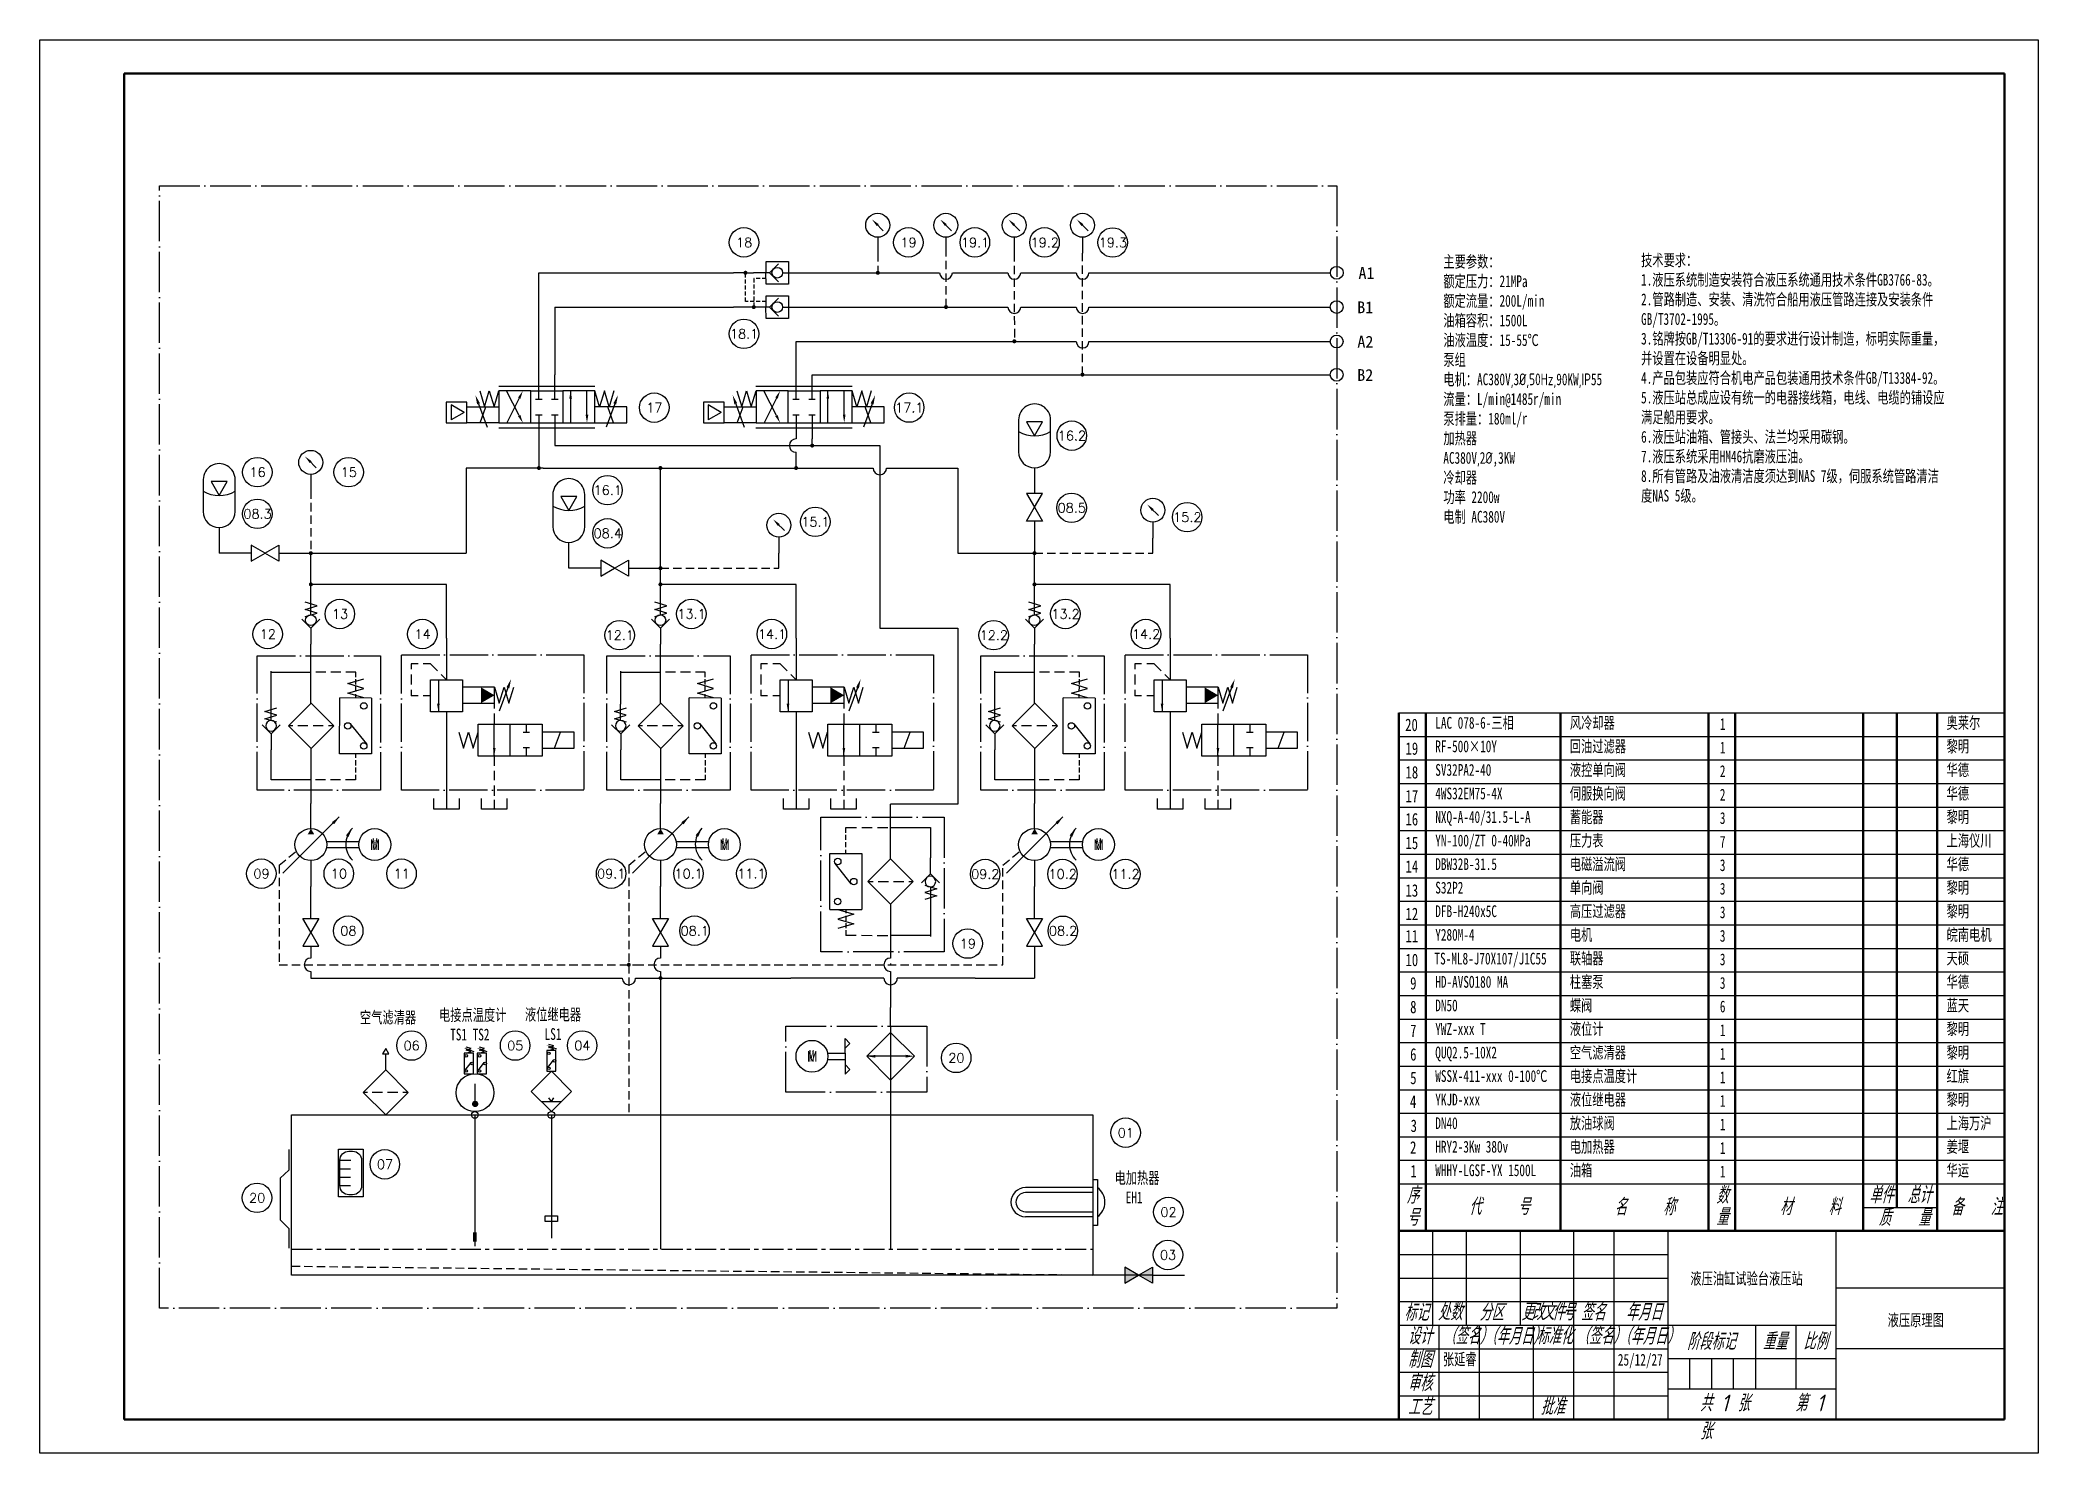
# Model space of a CAD drawing. Extents: x 245 to 8263, y -367 to 526.
# Drawn here: x 5419 to 6013, y 83 to 503 of the extents above; entities that cross this region are included whole.
import ezdxf
from ezdxf.enums import TextEntityAlignment as Align

# ---------------------------------------------------------------- set-up
doc = ezdxf.new("R2010")
doc.units = 0
doc.header["$LTSCALE"] = 5
doc.header["$MEASUREMENT"] = 0
for name, pattern in [('ACAD_ISO04W100', [30, 24, -3, 0, -3]), ('CENTER', [2, 1.25, -0.25, 0.25, -0.25]), ('HIDDEN', [0.375, 0.25, -0.125])]:
    doc.linetypes.add(name, pattern=pattern)
doc.layers.get('0').update_dxf_attribs({"linetype": 'CONTINUOUS'})
for name, color, linetype in [('11', 1, 'CONTINUOUS'), ('12', 2, 'CONTINUOUS'), ('16', 6, 'CONTINUOUS')]:
    doc.layers.add(name, color=color, linetype=linetype)
for name, color, linetype, lineweight in [('L7', 4, 'CONTINUOUS', 25), ('标注层', 7, 'CONTINUOUS', 25), ('符号 (ISO)', 7, 'CONTINUOUS', 25), ('粗实线', 7, 'CONTINUOUS', 50), ('细实线', 7, 'CONTINUOUS', 25)]:
    doc.layers.add(name, color=color, linetype=linetype, lineweight=lineweight)
doc.styles.add('GB 3.5', font='simfang.ttf', dxfattribs={"width": 0.7, "height": 3.5})
doc.styles.add('GB（5.0）', font='仿宋_GB2312.ttf', dxfattribs={"width": 0.75})
doc.styles.add('HZ', font='txt', dxfattribs={"bigfont": 'hztxt'})
doc.styles.get("Standard").update_dxf_attribs({"font": '仿宋_GB2312.ttf', "height": 3.5})
doc.styles.add('样式 1', font='gbeitc.shx', dxfattribs={"height": 18, "bigfont": 'gbcbig.shx'})

msp = doc.modelspace()

# ---------------------------------------------------------------- texts
at = {"layer": '11', "char_height": 3.5, "attachment_point": 1, "style": 'GB 3.5'}
for s, insert, width in [('技术要求：\\P1.液压系统制造安装符合液压系统通用技术条件GB3766-83。\\P2.管路制造、安装、清洗符合船用液压管路连接及安装条件GB/T3702-1995。\\P3.铭牌按GB/T13306-91的要求进行设计制造，标明实际重量，并设置在设备明显处。\\P4.产品包装应符合机电产品包装通用技术条件GB/T13384-92。\\P5.液压站总成应设有统一的电器接线箱，电线、电缆的铺设应满足船用要求。\\P6.液压站油箱、管接头、法兰均采用碳钢。\\P7.液压系统采用HM46抗磨液压油。\\P8.所有管路及油液清洁度须达到NAS 7级，伺服系统管路清洁度NAS 5级。', (5895.0138, 439.2364), 90.299089), ('主要参数：\\P额定压力：21MPa\\P额定流量：200L/min\\P油箱容积：1500L\\P油液温度：15-55℃\\P泵组\\P电机：AC380V{\\fISOCPEUR|b0|i0|c0|p34;,}3{\\fISOCPEUR|b0|i0|c0|p34;%%C,50Hz,}90KW{\\fISOCPEUR|b0|i0|c0|p34;,IP}55\\P流量：L/min@1485r/min\\P泵排量：180ml/r\\P加热器\\PAC380V{\\fISOCPEUR|b0|i0|c0|p34;,}2{\\fISOCPEUR|b0|i0|c0|p34;%%C},3KW\\P冷却器\\P功率 2200w\\P电制 AC380V', (5836.2247, 438.8036), 53.937113), ('LAC 078-6-三相', (5833.8307, 301.7158), 44), ('风冷却器', (5873.8307, 301.7158), 44), ('奥莱尔', (5985.8307, 301.7158), 44), ('RF-500×10Y', (5833.8307, 294.7158), 44), ('回油过滤器', (5873.8307, 294.7158), 44), ('黎明', (5985.8307, 294.7158), 44), ('SV32PA2-40', (5833.8307, 287.7158), 44), ('液控单向阀', (5873.8307, 287.7158), 44), ('华德', (5985.8307, 287.7158), 44), ('4WS32EM75-4X', (5833.8307, 280.7158), 44), ('伺服换向阀', (5873.8307, 280.7158), 44), ('华德', (5985.8307, 280.7158), 44), ('NXQ-A-40/31.5-L-A', (5833.8307, 273.7158), 44), ('蓄能器', (5873.8307, 273.7158), 44), ('黎明', (5985.8307, 273.7158), 44), ('YN-100/ZT 0-40MPa', (5833.8307, 266.7158), 44), ('压力表', (5873.8307, 266.7158), 44), ('上海仪川', (5985.8307, 266.7158), 44), ('DBW32B-31.5', (5833.8307, 259.7158), 44), ('电磁溢流阀', (5873.8307, 259.7158), 44), ('华德', (5985.8307, 259.7158), 44), ('S32P2', (5833.8307, 252.7158), 44), ('单向阀', (5873.8307, 252.7158), 44), ('黎明', (5985.8307, 252.7158), 44), ('DFB-H240x5C', (5833.8307, 245.7158), 44), ('高压过滤器', (5873.8307, 245.7158), 44), ('黎明', (5985.8307, 245.7158), 44), ('Y280M-4', (5833.8307, 238.7158), 44), ('电机', (5873.8307, 238.7158), 44), ('皖南电机', (5985.8307, 238.7158), 44), ('TS-ML8-J70X107/J1C55', (5833.5996, 231.6326), 44), ('联轴器', (5873.8307, 231.7158), 44), ('天硕', (5985.8307, 231.7158), 44), ('HD-AVSO180 MA', (5833.8307, 224.7158), 44), ('柱塞泵', (5873.8307, 224.7158), 44), ('华德', (5985.8307, 224.7158), 44), ('空气滤清器', (5514.1541, 214.1462), 50), ('电接点温度计\\P  TS1 TS2', (5537.6477, 214.9015), 50), ('\\pxqc;液位继电器\\PLS1', (5546.5507, 215.031), 50), ('DN50', (5833.8307, 217.7158), 44), ('蝶阀', (5873.8307, 217.7158), 44), ('蓝天', (5985.8307, 217.7158), 44), ('YWZ-xxx T ', (5833.8307, 210.7158), 44), ('液位计', (5873.8307, 210.7158), 44), ('黎明', (5985.8307, 210.7158), 44), ('QUQ2.5-10X2', (5833.8307, 203.7158), 44), ('空气滤清器', (5873.8307, 203.7158), 44), ('黎明', (5985.8307, 203.7158), 44), ('WSSX-411-xxx 0-100℃', (5833.8307, 196.7158), 44), ('电接点温度计', (5873.8307, 196.7158), 44), ('红旗', (5985.8307, 196.7158), 44), ('液位继电器', (5873.8307, 189.7158), 44), ('黎明', (5985.8307, 189.7158), 44), ('YKJD-xxx', (5833.8307, 189.7158), 44), ('DN40', (5833.8307, 182.7158), 44), ('放油球阀', (5873.8307, 182.7158), 44), ('上海万沪', (5985.8307, 182.7158), 44), ('HRY2-3Kw 380v', (5833.8307, 175.7158), 44), ('电加热器', (5873.8307, 175.7158), 44), ('姜堰', (5985.8307, 175.7158), 44), ('电加热器\\P  EH1', (5738.4923, 166.475), 50), ('WHHY-LGSF-YX 1500L', (5833.8307, 168.7158), 44), ('油箱', (5873.8307, 168.7158), 44), ('华运', (5985.8307, 168.7158), 44), ('液压油缸试验台液压站', (5909.6663, 136.5446), 50), ('液压原理图', (5968.3168, 124.1982), 50), ('张延睿', (5836.0843, 112.5623), 50), ('25/12/27', (5888.1101, 112.3964), 50)]:
    msp.add_mtext(s, dxfattribs=dict(at, insert=insert, width=width))
at = {"layer": '11', "char_height": 3.5, "attachment_point": 1}
for s, insert in [('A1', (5810.9946, 435.3982)), ('B1', (5810.6253, 425.2086)), ('A2', (5810.6692, 414.9803)), ('B2', (5810.6253, 405.0795))]:
    msp.add_mtext_dynamic_manual_height_columns(s, width=9.91369, gutter_width=16.625, heights=[0], dxfattribs=dict(at, insert=insert))
at = {"layer": '11', "char_height": 3.5, "attachment_point": 7, "style": 'GB 3.5'}
for s, insert in [('1', (5918.427, 297.8441)), ('1', (5918.427, 290.8441)), ('2', (5918.427, 283.8441)), ('2', (5918.427, 276.8441)), ('3', (5918.427, 269.8441)), ('7', (5918.427, 262.8441)), ('3', (5918.427, 255.8441)), ('3', (5918.427, 248.8441)), ('3', (5918.427, 241.8441)), ('3', (5918.427, 234.8441)), ('3', (5918.427, 227.8441)), ('3', (5918.427, 220.8441)), ('6', (5918.427, 213.8441)), ('1', (5918.427, 206.8441)), ('1', (5918.427, 199.8441)), ('1', (5918.427, 192.8441)), ('1', (5918.427, 185.8441)), ('1', (5918.427, 178.8441)), ('1', (5918.427, 171.8441)), ('1', (5918.427, 164.8441))]:
    msp.add_mtext(s, dxfattribs=dict(at, insert=insert))
at = {"layer": '16', "style": 'HZ'}
for s, p in [('18', (5628.361, 442.7481)), ('19', (5677.2401, 442.7481)), ('19.1', (5697.0199, 442.7342)), ('19.2', (5717.727, 442.7342)), ('19.3', (5737.9687, 442.7203)), ('18.1', (5628.361, 415.5545)), ('17', (5601.6953, 393.628)), ('17.1', (5677.4672, 393.6419)), ('16.2', (5725.8134, 385.3006)), ('16', (5483.7071, 374.4344)), ('15', (5510.8321, 374.4482)), ('16.1', (5587.8096, 369.0948)), ('08.3', (5483.7071, 362.0702)), ('08.5', (5725.7613, 363.8472)), ('15.2', (5760.1188, 361.079)), ('08.4', (5587.8096, 356.2769)), ('15.1', (5649.5651, 359.6825)), ('13', (5508.2355, 332.2951)), ('13.1', (5612.7221, 332.3089)), ('13.2', (5723.9172, 332.3089)), ('12', (5486.7642, 326.3309)), ('14', (5532.7617, 326.3309)), ('12.1', (5591.3961, 325.9895)), ('14.1', (5636.6661, 326.3309)), ('12.2', (5702.5912, 325.9895)), ('14.2', (5747.8612, 326.3309)), ('09', (5484.8933, 255.1133)), ('10', (5507.9062, 255.1271)), ('11', (5526.5786, 255.1271)), ('09.1', (5588.8614, 255.1133)), ('10.1', (5611.8743, 255.1271)), ('11.1', (5630.5468, 255.1271)), ('09.2', (5700.0565, 254.9931)), ('10.2', (5723.0694, 255.0069)), ('11.2', (5741.7418, 255.0069)), ('08', (5510.7179, 238.1492)), ('08.1', (5613.6821, 238.1492)), ('08.2', (5723.1738, 238.1353)), ('19', (5694.8867, 234.3306)), ('06', (5529.5153, 204.0153)), ('05', (5560.3273, 204.0153)), ('04', (5580.2622, 204.0292)), ('20', (5691.4729, 200.3524)), ('01', (5741.8366, 178.1203)), ('07', (5521.5966, 168.7153)), ('20', (5483.5996, 158.7597)), ('02', (5754.5179, 154.5404)), ('03', (5754.4072, 141.7865))]:
    msp.add_text(s, height=2.80675, dxfattribs=at).set_placement(p, align=Align.MIDDLE)
at = {"layer": '符号 (ISO)', "char_height": 3.7, "attachment_point": 7, "style": 'GB（5.0）'}
for s, insert in [('20', (5824.8689, 297.4421)), ('19', (5824.9755, 290.3987)), ('18', (5824.9755, 283.3552)), ('17', (5824.9755, 276.3118)), ('16', (5824.9755, 269.4007)), ('15', (5824.9755, 262.3573)), ('14', (5824.9755, 255.4019)), ('13', (5824.9755, 248.2224)), ('12', (5824.9755, 241.315)), ('11', (5824.9755, 234.7087)), ('10', (5824.9755, 227.5772)), ('9', (5826.3559, 220.6323)), ('8', (5826.3559, 213.5888)), ('7', (5826.3559, 206.5894)), ('6', (5826.3559, 199.5019)), ('5', (5826.3737, 192.5025)), ('4', (5826.3026, 185.5031)), ('3', (5826.498, 178.2841)), ('2', (5826.3204, 171.8875)), ('1', (5826.427, 164.8441))]:
    msp.add_mtext(s, dxfattribs=dict(at, insert=insert))
at = {"layer": '细实线', "char_height": 5, "attachment_point": 1, "style": '样式 1'}
for s, insert, width in [('序', (5825.3384, 162.0702), 25), ('数', (5917.3252, 162.0376), 25), ('单件', (5962.7925, 162.1544), 25), ('总计', (5974.1333, 162.1544), 25), ('号', (5825.3384, 155.4374), 25), ('代    号', (5843.8353, 158.6885), 25), ('名    称', (5887.0765, 158.5782), 25), ('量', (5917.3252, 155.6219), 25), ('材    料', (5936.2387, 158.6334), 25), ('质   量', (5965.6121, 155.4247), 25), ('备   注', (5987.1526, 158.5958), 25), ('标记', (5824.5803, 127.2173), 25), ('处数', (5834.5803, 127.3331), 25), ('分区', (5846.9168, 127.2559), 25), ('{\\T0.85;更改文件号}', (5859.4201, 127.3717), 25), ('签名', (5877.1189, 127.2945), 25), ('年月日 ', (5890.466, 127.2945), 25), ('设计', (5825.647, 120.2173), 25), ('（签名）', (5836.2128, 120.2641), 25), ('（年月日）', (5848.4086, 120.1426), 25), ('标准化', (5863.8865, 120.2559), 25), ('（签名）', (5875.8607, 120.2641), 25), ('（年月日）', (5888.2326, 120.1426), 25), ('阶段标记', (5908.6592, 118.5886), 25), ('重量', (5931.1895, 118.6374), 25), ('比例', (5943.1895, 118.6374), 25), ('制图', (5825.647, 113.2173), 25), ('审核', (5825.647, 106.2945), 25), ('工艺', (5825.647, 99.1401), 25), ('批准', (5865.1189, 99.2559), 25), ('共 1 张     第 1 张', (5912.4898, 100.3044), 38.957612)]:
    msp.add_mtext(s, dxfattribs=dict(at, insert=insert, width=width))

# ---------------------------------------------------------------- blocks, each defined once
blk = doc.blocks.new('空气滤清器')
at = {"layer": '11'}
for p, q in [((-1, 19.09), (1.01, 19.09)), ((0.01, 20.82), (-0.99, 19.09)), ((1.01, 19.09), (0.01, 20.82)), ((0.01, 14.09), (0.01, 19.09)), ((-7.07, 7.07), (0, 14.14)), ((0, 14.14), (7.07, 7.07)), ((0, 0), (-7.07, 7.07)), ((7.07, 7.07), (0, 0))]:
    blk.add_line(p, q, dxfattribs=at)
at = {"layer": '12'}
for p, q in [((-5.73, 7.07), (-7.07, 7.07)), ((-0.99, 7.07), (-4.19, 7.07)), ((3.81, 7.07), (0.61, 7.07)), ((7.07, 7.07), (5.4, 7.07))]:
    blk.add_line(p, q, dxfattribs=at)
blk = doc.blocks.new('截止阀')
at = {"layer": '11'}
for p, q in [((10.02, 0.01), (0.02, 0.01)), ((14.37, 0.01), (10.04, 2.51)), ((10.04, 2.51), (10.04, -2.49)), ((10.04, -2.49), (14.37, 0.01)), ((14.36, 0.01), (18.69, 2.51)), ((18.69, -2.49), (14.36, 0.01)), ((18.69, 2.51), (18.69, -2.49)), ((18.71, 0.01), (28.71, 0.01))]:
    blk.add_line(p, q, dxfattribs=at)
blk = doc.blocks.new('电液位计')
at = {"layer": '11'}
for p, q in [((0.48, -3.51), (3.89, -3.51)), ((0.48, -6.15), (3.8, -6.15)), ((0.48, -8.8), (3.8, -8.8)), ((0.48, -11.44), (3.8, -11.44))]:
    blk.add_line(p, q, dxfattribs=at)
blk.add_lwpolyline([(0, 0), (7.78, 0), (7.78, -14.95), (0, -14.95)], close=True, dxfattribs=at)
blk.add_lwpolyline([(3.33, -0.66), (4.45, -0.66, -0.414214), (7.3, -3.51), (7.3, -11.44, -0.414214), (4.45, -14.29), (3.33, -14.29, -0.414214), (0.48, -11.44), (0.48, -3.51, -0.414214)], format="xyb", close=True, dxfattribs=at)
blk = doc.blocks.new('液位继电器')
at = {"layer": '11'}
for p, q in [((0.49, 13), (-0.49, 13.3)), ((-0.49, 12.71), (0.49, 13)), ((0.49, 12.41), (-0.49, 12.71)), ((-0.49, 12.12), (0.49, 12.41)), ((-0.45, 12.94), (0.99, 12.41)), ((0, 8), (-4, 4)), ((-0.7, 8.72), (0.43, 10.22)), ((4, 4), (0, 8)), ((-4, 4), (0, 0)), ((0, 0), (4, 4)), ((-2, 2), (2, 2)), ((0, 2), (-0.47, 2.7)), ((0, 2), (0.47, 2.7))]:
    blk.add_line(p, q, dxfattribs=at)
blk.add_lwpolyline([(-0.92, 8), (0.92, 8), (0.92, 12.12), (-0.92, 12.12)], close=True, dxfattribs=at)
for centre in [(-0.49, 11.55), (-0.49, 8.57), (0.64, 10.06)]:
    blk.add_circle(centre, 0.26, dxfattribs=at)
blk.add_solid([(-0.48, 12.85), (-0.42, 13.03), (-0.98, 13.14)], dxfattribs=at)
blk = doc.blocks.new('电接点温度计')
at = {"layer": '11'}
for p, q in [((-0.75, 12.49), (-1.73, 12.79)), ((-1.73, 12.2), (-0.75, 12.49)), ((-0.75, 11.9), (-1.73, 12.2)), ((-1.73, 11.61), (-0.75, 11.9)), ((-1.69, 12.43), (-0.25, 11.9)), ((1.86, 12.49), (0.87, 12.79)), ((0.87, 11.61), (1.86, 11.9)), ((0.88, 12.2), (1.86, 12.49)), ((1.86, 11.9), (0.88, 12.2)), ((0.92, 12.43), (2.36, 11.9)), ((-1.93, 8.21), (-0.8, 9.7)), ((0.67, 8.21), (1.8, 9.7)), ((0.02, 1.52), (0.02, 5.49))]:
    blk.add_line(p, q, dxfattribs=at)
for points in [[(-2.16, 7.49), (-0.31, 7.49), (-0.31, 11.61), (-2.16, 11.61)], [(0.44, 7.49), (2.29, 7.49), (2.29, 11.61), (0.44, 11.61)]]:
    blk.add_lwpolyline(points, close=True, dxfattribs=at)
at = {"layer": '11', "const_width": 0.625}
blk.add_lwpolyline([(-0.29, 1.52, 1), (0.34, 1.52, 1)], format="xyb", close=True, dxfattribs=at)
at = {"layer": '11'}
for centre, radius in [((-1.73, 11.04), 0.26), ((-1.73, 8.05), 0.26), ((-0.6, 9.55), 0.26), ((0.88, 11.04), 0.26), ((0.88, 8.05), 0.26), ((2.01, 9.55), 0.26), ((0, 3.75), 3.75)]:
    blk.add_circle(centre, radius, dxfattribs=at)
for points in [[(-1.72, 12.34), (-1.65, 12.52), (-2.22, 12.62)], [(0.88, 12.34), (0.95, 12.52), (0.38, 12.62)]]:
    blk.add_solid(points, dxfattribs=at)
blk = doc.blocks.new('单向阀（简易符号）带弹簧')
at = {"layer": '11'}
for p, q in [((1.92, 11.94), (-1.83, 13.07)), ((-0.03, 9.18), (-0.03, 14.18)), ((-2.88, 7.8), (-0.05, 4.97)), ((-1.83, 8.58), (1.92, 9.69)), ((-1.81, 10.82), (1.92, 11.94)), ((1.92, 9.69), (-1.81, 10.82)), ((-0.05, 4.97), (2.78, 7.8)), ((-0.05, 4.98), (-0.05, -0.02))]:
    blk.add_line(p, q, dxfattribs=at)
blk.add_circle((-0.05, 7.44), 1.67, dxfattribs=at)
blk = doc.blocks.new('过滤器')
at = {"layer": '11'}
for p, q in [((10.08, 0.04), (17.15, 7.11)), ((17.15, 7.11), (24.22, 0.04)), ((17.15, -7.04), (10.08, 0.04)), ((24.22, 0.04), (17.15, -7.04)), ((10.09, -0.01), (0.09, -0.01)), ((24.24, -0.01), (34.24, -0.01))]:
    blk.add_line(p, q, dxfattribs=at)
at = {"layer": '12'}
for p, q in [((17.15, 7.11), (17.15, 5.44)), ((17.15, 3.85), (17.15, 0.65)), ((17.15, -0.95), (17.15, -4.15)), ((17.15, -5.69), (17.15, -7.03))]:
    blk.add_line(p, q, dxfattribs=at)
blk = doc.blocks.new('5236', base_point=(344.92, 42.98))
at = {"layer": '11'}
for p, q in [((342.02, 47.87), (343.5, 42.87)), ((343.5, 42.87), (345, 47.86)), ((345, 47.86), (346.51, 42.87)), ((346.51, 42.87), (348.01, 47.87))]:
    blk.add_line(p, q, dxfattribs=at)
blk = doc.blocks.new('回油过滤器')
at = {"layer": '11'}
for p, q in [((0, -7.14), (0, 0)), ((0, -7.36), (12.47, -7.36)), ((12.47, -7.36), (12.47, -16.78)), ((-18.99, -32.95), (-18.97, -15.46)), ((-18.97, -15.46), (-8.97, -15.48)), ((-12.31, -24.92), (-17.34, -18.62)), ((-8.97, -15.48), (-8.99, -32.97)), ((12.48, -30.98), (12.47, -41.39)), ((-18.99, -32.95), (-8.99, -32.97)), ((12.47, -41.08), (0, -41.07)), ((0, -41.3), (0, -49.85))]:
    blk.add_line(p, q, dxfattribs=at)
for centre in [(-16.52, -17.96), (-11.52, -24.23), (-16.54, -30.48)]:
    blk.add_circle(centre, 1, dxfattribs=at)
at = {"layer": '12', "linetype": 'HIDDEN', "ltscale": 2.5}
for p, q in [((-13.98, -11.21), (-13.98, -9.61)), ((-13.97, -7.37), (0, -7.36)), ((-14, -34.96), (-14.01, -36.56)), ((-14.01, -37.21), (-14.01, -38.81)), ((-14, -32.99), (-14, -34.16)), ((-14.01, -39.47), (-14.01, -41.07)), ((-14.01, -41.05), (0, -41.07))]:
    blk.add_line(p, q, dxfattribs=at)
at = {"layer": '12'}
for p, q in [((-13.98, -13.47), (-13.98, -11.87)), ((-13.97, -8.96), (-13.97, -7.36)), ((-13.98, -15.44), (-13.98, -14.27))]:
    blk.add_line(p, q, dxfattribs=at)
at = {"layer": '12', "linetype": 'ACAD_ISO04W100', "ltscale": 0.1}
blk.add_lwpolyline([(-21.8, -4.13), (16.79, -4.13), (16.79, -46.19), (-21.8, -46.19)], close=True, dxfattribs=at)
at = {"layer": '11', "rotation": 90}
blk.add_blockref('过滤器', (-0.01, -41.39), dxfattribs=at)
at = {"layer": '11', "xscale": -1}
for name, p, rotation in [('单向阀（简易符号）带弹簧', (12.52, -16.8), 180), ('5236', (-11.64, -35.88), 89.93440482208143)]:
    blk.add_blockref(name, p, dxfattribs=dict(at, rotation=rotation))
blk = doc.blocks.new('电动机')
at = {"layer": '11'}
blk.add_circle((0.01, -0.08), 5, dxfattribs=at)
at = {"layer": '11', "style": 'HZ'}
blk.add_text('M', height=3.2, dxfattribs=at).set_placement((0.07, -0.1), align=Align.MIDDLE)
blk = doc.blocks.new('单向变量液压泵')
at = {"layer": '11'}
for p, q in [((-0.06, 17.98), (-0.06, 25.98)), ((8.8, 21.77), (-8.88, 4.09)), ((4.81, 14.06), (14.9, 14.06)), ((-0.06, 8.01), (-0.06, 0.01)), ((14.9, 12.06), (4.83, 12.06))]:
    blk.add_line(p, q, dxfattribs=at)
blk.add_circle((-0.08, 13.06), 5, dxfattribs=at)
blk.add_arc((17.85, 13.18), 7.03, 134.69287, 225.36484, dxfattribs=at)
at = {"layer": '12'}
for points in [[(6.48, 20.1), (7.15, 19.41), (8.86, 21.79)], [(-0.06, 18.05), (-1.06, 16.32), (0.94, 16.32)], [(10.89, 16.02), (11.7, 15.49), (12.87, 18.17)]]:
    blk.add_solid(points, dxfattribs=at)
blk = doc.blocks.new('变量泵')
at = {"layer": '11', "xscale": 0.95, "yscale": 0.95, "zscale": 0.95}
for name, p in [('单向变量液压泵', (0.06, -24.68)), ('电动机', (18.95, -12.19))]:
    blk.add_blockref(name, p, dxfattribs=at)
at = {"layer": '11', "insert": (18.21, -10.36), "char_height": 3.5, "width": 3.8597, "attachment_point": 1, "style": 'GB 3.5'}
blk.add_mtext('M', dxfattribs=at)
blk = doc.blocks.new('5171', base_point=(201.3, 88.5))
at = {"layer": '11'}
for p, q in [((201.38, 88.43), (201.38, 93.43)), ((213.38, 88.43), (201.38, 88.43)), ((213.38, 93.43), (213.38, 88.43))]:
    blk.add_line(p, q, dxfattribs=at)
blk = doc.blocks.new('先导式电磁溢流阀')
at = {"layer": '11'}
for p, q in [((14.07, 5.12), (14.07, -7.91)), ((9.07, -7.91), (19.07, -7.91)), ((9.07, -17.91), (9.07, -7.91)), ((11.58, -7.87), (11.58, -17.89)), ((19.07, -7.91), (19.07, -17.91)), ((29.11, -10.25), (19.13, -10.25)), ((29.11, -10.21), (30.59, -15.21)), ((29.11, -15.25), (29.11, -10.25)), ((30.59, -15.21), (32.1, -10.22)), ((33.27, -10.43), (30.6, -17.74)), ((32.1, -10.22), (33.6, -15.21)), ((33.6, -15.21), (35.1, -10.21)), ((19.07, -17.91), (9.07, -17.91)), ((14.07, -17.91), (14.07, -48.31)), ((19.11, -15.25), (29.11, -15.25)), ((17.96, -24.33), (19.44, -29.33)), ((19.44, -29.33), (20.95, -24.35)), ((20.95, -24.35), (22.45, -29.33)), ((22.45, -29.33), (23.95, -24.33)), ((23.99, -31.77), (23.99, -21.77)), ((23.99, -21.77), (43.99, -21.77)), ((29.01, -31.77), (29.01, -21.76)), ((33.99, -31.74), (33.99, -21.74)), ((38.02, -24.26), (40.02, -24.26)), ((39.02, -21.78), (39.02, -24.26)), ((53.98, -24.28), (43.98, -24.28)), ((43.99, -21.77), (43.99, -31.77)), ((47.91, -29.28), (49.73, -24.28)), ((53.98, -29.28), (53.98, -24.28)), ((40.02, -29.26), (38.02, -29.26)), ((39.02, -29.26), (39.02, -31.78)), ((43.98, -29.28), (53.98, -29.28)), ((33.99, -31.77), (23.99, -31.77)), ((43.99, -31.77), (33.99, -31.77))]:
    blk.add_line(p, q, dxfattribs=at)
at = {"layer": '12'}
for p, q in [((3.04, -2.9), (3.04, -4.62)), ((5.16, -2.93), (3.04, -2.93)), ((3.04, -6.22), (3.04, -9.42)), ((9.07, -2.93), (6.76, -2.93)), ((11.26, -5.09), (9.08, -2.91)), ((14.09, -7.91), (12.39, -6.22)), ((3.04, -11.02), (3.04, -12.92)), ((5.16, -12.91), (3.04, -12.91)), ((9.07, -12.91), (6.76, -12.91)), ((29.04, -15.19), (29.04, -16.91)), ((29.04, -18.51), (29.04, -21.71)), ((29.02, -31.53), (29.02, -34.82)), ((29.02, -36.42), (29.02, -39.36)), ((29.02, -40.97), (29.02, -44.26)), ((29.02, -45.46), (29.02, -48.4))]:
    blk.add_line(p, q, dxfattribs=at)
at = {"layer": '12', "linetype": 'ACAD_ISO04W100', "ltscale": 0.1}
blk.add_lwpolyline([(-0.03, -0.06), (57.08, -0.06), (57.08, -42.45), (-0.03, -42.45)], close=True, dxfattribs=at)
at = {"layer": '12'}
for points in [[(24.83, -15.24), (29.1, -12.77), (24.83, -10.26)], [(32.84, -10.27), (33.74, -10.59), (34.27, -7.72)], [(11.12, -15.37), (11.96, -15.37), (11.54, -17.89)], [(29.45, -29.26), (28.61, -29.26), (29.03, -31.78)]]:
    blk.add_solid(points, dxfattribs=at)
at = {"layer": '11', "xscale": 0.66, "yscale": 0.66, "zscale": 0.66}
for p in [(10.05, -48.32), (24.94, -48.32)]:
    blk.add_blockref('5171', p, dxfattribs=at)
blk = doc.blocks.new('压力表')
at = {"layer": '11'}
for p, q in [((-0.75, 9.49), (1.71, 7.03)), ((-0.02, 4.97), (-0.02, -0.03))]:
    blk.add_line(p, q, dxfattribs=at)
blk.add_circle((-0.04, 8.72), 3.75, dxfattribs=at)
at = {"layer": '12'}
blk.add_solid([(-0.34, 8.49), (0.25, 9.08), (-1.83, 10.56)], dxfattribs=at)
blk = doc.blocks.new('5172', base_point=(208.32, 41.13))
at = {"layer": '11'}
for p, q in [((213.14, 46.67), (203.14, 46.67)), ((203.14, 36.67), (213.14, 36.67))]:
    blk.add_line(p, q, dxfattribs=at)
for centre, start, end in [((203.14, 41.67), 90, 270), ((213.14, 41.67), 270, 90)]:
    blk.add_arc(centre, 5, start, end, dxfattribs=at)
blk = doc.blocks.new('FHYF27')
at = {"layer": '11'}
blk.add_line((-0.03, 8.01), (-0.03, 0.01), dxfattribs=at)
blk.add_lwpolyline([(2.49, 22.4), (-2.51, 22.4), (-0.01, 18.07)], close=True, dxfattribs=at)
blk.add_arc((0.01, 28.12), 10.05, 240.16091, 299.83909, dxfattribs=at)
at = {"layer": '11', "rotation": 90}
blk.add_blockref('5172', (0.55, 18.19), dxfattribs=at)
blk = doc.blocks.new('圆点')
at = {"layer": '12', "const_width": 0.625}
blk.add_lwpolyline([(-0.35, 0.06, 1), (0.28, 0.06, 1)], format="xyb", close=True, dxfattribs=at)
blk = doc.blocks.new('E型')
at = {"layer": '11'}
for p, q in [((1.5, 7.43), (3.5, 7.43)), ((2.49, 7.43), (2.49, 9.94)), ((6.5, 7.43), (8.5, 7.43)), ((7.49, 7.43), (7.49, 9.94)), ((1.5, 2.54), (3.5, 2.54)), ((2.49, 2.54), (2.49, 0.02)), ((6.5, 2.54), (8.5, 2.54)), ((7.49, 2.54), (7.49, 0.02))]:
    blk.add_line(p, q, dxfattribs=at)
blk = doc.blocks.new('5221', base_point=(319.6, 303.8))
at = {"layer": '11'}
blk.add_line((318.28, 300.92), (315.62, 293.63), dxfattribs=at)
at = {"layer": '12'}
blk.add_solid([(317.83, 301.09), (318.73, 300.76), (319.26, 303.63)], dxfattribs=at)
blk = doc.blocks.new('FHYA10', base_point=(659.66, 112.03))
at = {"layer": '11'}
for p, q in [((653.65, 112.02), (655.13, 107.02)), ((655.13, 107.02), (656.64, 112)), ((656.64, 112), (658.14, 107.02)), ((658.14, 107.02), (659.64, 112.02))]:
    blk.add_line(p, q, dxfattribs=at)
blk = doc.blocks.new('FHYA13', base_point=(778.42, 446.4))
at = {"layer": '11'}
for p, q in [((768.41, 451.41), (778.41, 451.41)), ((768.41, 446.41), (768.41, 451.41)), ((772.54, 446.41), (774.36, 451.41)), ((778.41, 446.41), (768.41, 446.41))]:
    blk.add_line(p, q, dxfattribs=at)
blk = doc.blocks.new('电磁换向阀')
at = {"layer": '11'}
for p, q in [((-2.49, 10.03), (-2.49, 15.03)), ((2.49, 10.03), (2.49, 15.03)), ((-25.04, 6.49), (-31.54, 6.49)), ((-31.54, 6.49), (-31.54, -0.01)), ((-25.04, -0.01), (-25.04, 6.49)), ((-15.07, 11.48), (14.98, 11.48)), ((-15.04, 9.99), (-15.04, -0.01)), ((-5.04, 9.99), (-15.04, 9.99)), ((-8.68, 2.28), (-12.59, 10.04)), ((-8.65, 7.76), (-12.54, 0.02)), ((-5.04, -0.01), (-5.04, 9.99)), ((-5, 9.99), (5, 9.99)), ((15, 10), (5, 10)), ((5, 10), (5, 0)), ((7.46, 0.06), (7.46, 10.04)), ((12.54, 2.54), (12.54, 10.01)), ((15, 0), (15, 10)), ((-30, 5.59), (-30, 0.9)), ((-25.93, 3.24), (-30, 5.59)), ((-25.93, 3.24), (-30, 0.9)), ((-5, 0), (5, 0)), ((-31.54, -0.01), (-25.04, -0.01)), ((-15.07, -1.52), (14.98, -1.52)), ((-15.04, -0.01), (-5.04, -0.01)), ((-2.53, -0.01), (-2.53, -5.01)), ((2.49, -0.01), (2.49, -5.01)), ((5, 0), (15, 0))]:
    blk.add_line(p, q, dxfattribs=at)
at = {"layer": '12'}
for points in [[(-9.02, 7.95), (-8.27, 7.57), (-7.52, 10.01)], [(7, 7.52), (7.84, 7.52), (7.42, 10.04)], [(-8.3, 2.47), (-9.05, 2.09), (-7.54, 0.03)], [(12.96, 2.54), (12.12, 2.54), (12.54, 0.02)]]:
    blk.add_solid(points, dxfattribs=at)
at = {"layer": '11', "xscale": -1}
blk.add_blockref('5221', (-22.71, 8.83), dxfattribs=at)
at = {"layer": '11'}
blk.add_blockref('5221', (22.57, 8.83), dxfattribs=at)
at = {"layer": '16'}
for name, p in [('FHYA10', (-15.02, 10.02)), ('FHYA13', (-15.03, -0.02))]:
    blk.add_blockref(name, p, dxfattribs=at)
at = {"layer": '16', "xscale": -1}
for name, p in [('FHYA10', (14.98, 10.02)), ('FHYA13', (14.99, -0.02))]:
    blk.add_blockref(name, p, dxfattribs=at)
blk = doc.blocks.new('伺服阀')
at = {"layer": '11', "xscale": 0.95, "yscale": 0.95, "zscale": 0.95}
for name, p in [('电磁换向阀', (-2.36, 10.81)), ('E型', (-7.13, 10.78))]:
    blk.add_blockref(name, p, dxfattribs=at)
blk = doc.blocks.new('双向液压锁')
at = {"layer": '11'}
for p, q in [((3.72, 0), (0, 0)), ((3.72, 0), (6.24, 0)), ((11.24, 0), (6.24, 0)), ((10.2, -0.02), (10.18, 3.48)), ((10.18, 3.48), (17.18, 3.48)), ((14.07, 2.83), (11.24, 0)), ((11.24, 0), (14.07, -2.83)), ((17.18, 3.48), (17.18, -3.52)), ((10.18, -3.52), (10.15, -0.02)), ((17.18, -3.52), (10.18, -3.52)), ((15.45, -0.01), (20.45, -0.01)), ((11.24, -10.74), (0.01, -10.74)), ((10.18, -14.26), (10.15, -10.76)), ((10.2, -10.76), (10.18, -7.26)), ((10.18, -7.26), (17.18, -7.26)), ((14.07, -7.91), (11.24, -10.74)), ((11.24, -10.74), (14.07, -13.57)), ((15.45, -10.75), (20.45, -10.75)), ((17.18, -7.26), (17.18, -14.26)), ((17.18, -14.26), (10.18, -14.26))]:
    blk.add_line(p, q, dxfattribs=at)
for centre in [(13.7, 0.01), (13.7, -10.73)]:
    blk.add_circle(centre, 1.67, dxfattribs=at)
at = {"layer": '12', "linetype": 'HIDDEN'}
for p, q in [((3.72, -9.01), (3.72, 0)), ((10.17, -1.77), (6.33, -1.79)), ((6.33, -1.79), (6.33, -10.74)), ((10.19, -9.01), (3.72, -9.01))]:
    blk.add_line(p, q, dxfattribs=at)
blk = doc.blocks.new('风冷却器')
at = {"layer": '11'}
for p, q in [((17.62, -8.03), (17.62, -3.7)), ((17.62, -6.53), (19.04, -5.12)), ((24.05, -8.95), (31.12, -1.88)), ((31.12, -0.11), (31.12, -14.19)), ((31.12, -1.88), (38.19, -8.95)), ((12.41, -9.93), (17.62, -9.93)), ((12.42, -8.03), (17.62, -8.03)), ((17.62, -8.03), (17.62, -9.93)), ((17.62, -9.93), (17.62, -14.25)), ((17.62, -11.42), (19.04, -12.84)), ((31.12, -16.02), (24.05, -8.95)), ((35.63, -8.92), (24.09, -8.92)), ((38.19, -8.95), (31.12, -16.02)), ((17.62, -14.25), (19.04, -12.84)), ((31.12, -14.23), (31.12, -19.23))]:
    blk.add_line(p, q, dxfattribs=at)
at = {"layer": '12', "linetype": 'ACAD_ISO04W100', "ltscale": 0.1}
blk.add_lwpolyline([(0, 0), (41.91, 0), (41.91, -19.65), (0, -19.65)], close=True, dxfattribs=at)
at = {"layer": '12'}
for points in [[(26.61, -9.36), (26.61, -8.52), (24.09, -8.94)], [(35.63, -8.5), (35.63, -9.34), (38.15, -8.92)]]:
    blk.add_solid(points, dxfattribs=at)
at = {"layer": '11', "xscale": 0.95, "yscale": 0.95, "zscale": 0.95}
blk.add_blockref('电动机', (7.75, -8.88), dxfattribs=at)
at = {"layer": '11', "insert": (6.8, -7.04), "char_height": 3.5, "width": 4.8614, "attachment_point": 1, "style": 'GB 3.5'}
blk.add_mtext('M', dxfattribs=at)

# ---------------------------------------------------------------- hatches: boundary and pattern name
at = {"layer": '11'}
h = msp.add_hatch(color=256, dxfattribs=at)
h.dxf.hatch_style = 1
h.paths.add_polyline_path([(5548.84, 148.5319), (5547.7408, 148.5319), (5547.7408, 145.7037), (5548.84, 145.7037)])
h = msp.add_hatch(color=256, dxfattribs=at)
h.dxf.hatch_style = 1
h.paths.add_polyline_path([(5741.5344, 138.2048), (5741.5344, 133.4548), (5745.6473, 135.8294), (5745.6465, 135.8298)])
h.paths.add_polyline_path([(5745.6473, 135.8302), (5745.648, 135.8298), (5749.7601, 133.4548), (5749.7601, 138.2048)])

# ---------------------------------------------------------------- linework, layer by layer
msp.add_line((5843.4722, 148.9604), (5863.4594, 148.9604))
for p, q in [((5567.3663, 433.7132), (5625.2112, 433.7132)), ((5567.3663, 403.3944), (5567.3663, 433.7132)), ((5644.6349, 433.7132), (5686.4881, 433.7132)), ((5690.2881, 433.7132), (5706.7815, 433.7132)), ((5710.5815, 433.7132), (5727.0773, 433.7132)), ((5730.8773, 433.7132), (5791.6122, 433.7132)), ((5791.6122, 433.7132), (5802.6556, 433.7132)), ((5572.0989, 423.5235), (5625.2196, 423.5235)), ((5572.0989, 423.5235), (5572.0989, 403.3944)), ((5644.6349, 423.5235), (5706.7872, 423.5235)), ((5710.5872, 423.5235), (5727.0773, 423.5235)), ((5730.8773, 423.5235), (5734.208, 423.5235)), ((5734.208, 423.5235), (5795.3346, 423.5235)), ((5795.3346, 423.5235), (5802.6292, 423.5235)), ((5643.8442, 403.4729), (5643.8442, 413.2952)), ((5643.8442, 413.2952), (5727.0773, 413.2952)), ((5730.8773, 413.2952), (5758.6342, 413.2952)), ((5758.6342, 413.2952), (5798.4096, 413.2952)), ((5798.4096, 413.2952), (5802.6292, 413.2952)), ((5648.5769, 403.3944), (5732.4277, 403.3944)), ((5732.4277, 403.3944), (5796.7912, 403.3944)), ((5796.7912, 403.3944), (5802.6292, 403.3944)), ((5567.3287, 384.3541), (5567.3287, 375.6898)), ((5572.0989, 384.3541), (5572.0989, 382.3541)), ((5572.0989, 382.3541), (5648.5769, 382.3541)), ((5643.8067, 375.6898), (5643.8067, 380.3541)), ((5648.5769, 382.3541), (5648.5769, 384.3541)), ((5648.5769, 382.3541), (5668.698, 382.3541)), ((5668.698, 382.3541), (5668.698, 373.6898)), ((5568.5999, 375.6898), (5545.7329, 375.6898)), ((5545.7329, 375.6898), (5545.7329, 350.3768)), ((5568.5999, 375.6898), (5645.0778, 375.6898)), ((5603.4822, 350.4043), (5603.4822, 375.6898)), ((5645.0778, 375.6898), (5666.698, 375.6898)), ((5670.698, 375.6898), (5691.927, 375.6898)), ((5691.927, 375.6898), (5691.927, 350.3768)), ((5668.698, 373.6898), (5668.698, 328.1166)), ((5712.3011, 368.1214), (5714.6761, 364.0078)), ((5717.0511, 368.1214), (5712.3011, 368.1214)), ((5712.3011, 359.8956), (5714.6761, 364.0092)), ((5714.6761, 364.0078), (5717.0511, 368.1214)), ((5714.6761, 364.0092), (5717.0511, 359.8956)), ((5717.0511, 359.8956), (5712.3011, 359.8956)), ((5714.6773, 359.8768), (5714.6773, 350.3768)), ((5749.8967, 350.3768), (5749.8967, 354.825)), ((5499.537, 350.3768), (5545.7329, 350.3768)), ((5499.5516, 336.8542), (5499.5516, 350.4043)), ((5603.4822, 336.8542), (5603.4822, 350.4043)), ((5638.7016, 345.9287), (5638.7016, 350.3768)), ((5691.927, 350.3768), (5714.6626, 350.3768)), ((5714.6773, 336.8542), (5714.6773, 350.4043)), ((5539.8761, 341.1058), (5499.5516, 341.1058)), ((5539.8761, 325.1338), (5539.8761, 341.1058)), ((5643.8067, 341.1058), (5603.4822, 341.1058)), ((5643.8067, 325.1338), (5643.8067, 341.1058)), ((5755.0017, 341.1058), (5714.6773, 341.1058)), ((5755.0017, 325.1338), (5755.0017, 341.1058)), ((5668.698, 328.1166), (5691.927, 328.1166)), ((5691.927, 328.1166), (5691.927, 275.7977)), ((5671.8939, 269.0107), (5671.8939, 275.7977)), ((5691.927, 275.7977), (5671.8939, 275.7977)), ((5671.8939, 268.8053), (5683.7427, 268.8053)), ((5683.7427, 268.8053), (5683.7427, 259.8571)), ((5653.8519, 244.4917), (5653.871, 261.1072)), ((5653.871, 261.1072), (5663.371, 261.0963)), ((5660.1958, 252.1262), (5655.42, 258.1101)), ((5663.371, 261.0963), (5663.3519, 244.4809)), ((5499.5589, 241.8541), (5499.5589, 251.3541)), ((5603.5148, 241.8594), (5603.5148, 251.3594)), ((5653.8519, 244.4917), (5663.3519, 244.4809)), ((5683.754, 246.3649), (5683.7427, 236.4798)), ((5499.5601, 237.7217), (5497.1851, 241.8353)), ((5497.1851, 241.8353), (5501.9351, 241.8353)), ((5499.5601, 237.7232), (5497.1851, 233.6096)), ((5501.9351, 241.8353), (5499.5601, 237.7217)), ((5501.9351, 233.6096), (5499.5601, 237.7232)), ((5603.516, 237.727), (5601.141, 241.8406)), ((5601.141, 241.8406), (5605.891, 241.8406)), ((5603.516, 237.7285), (5601.141, 233.6149)), ((5605.891, 241.8406), (5603.516, 237.727)), ((5605.891, 233.6149), (5603.516, 237.7285)), ((5497.1851, 233.6096), (5501.9351, 233.6096)), ((5499.5589, 233.5908), (5499.5589, 230.0528)), ((5601.141, 233.6149), (5605.891, 233.6149)), ((5603.5148, 233.5961), (5603.5148, 230.0528)), ((5683.7431, 236.7693), (5671.8939, 236.7828)), ((5671.8939, 236.564), (5671.8939, 230.0528)), ((5499.5589, 226.0528), (5499.5589, 224.0908)), ((5603.5148, 226.0528), (5603.5148, 224.0961)), ((5671.8939, 228.4394), (5671.8939, 228.0528)), ((5671.8939, 226.0528), (5671.8939, 215.3327)), ((5499.5589, 224.0908), (5507.211, 224.0961)), ((5507.211, 224.0961), (5564.766, 224.0961)), ((5564.766, 224.0961), (5592.1094, 224.0961)), ((5596.1094, 224.0961), (5642.2636, 224.0961)), ((5603.5148, 224.0961), (5603.5148, 143.495)), ((5669.8939, 224.0961), (5642.2636, 224.0961)), ((5693.9116, 224.0961), (5673.8938, 224.0961)), ((5697.0062, 224.0961), (5693.9116, 224.0961)), ((5697.0062, 224.0961), (5714.6946, 224.0908)), ((5671.8939, 209.6764), (5671.8939, 215.3327)), ((5659.8093, 204.6715), (5658.3943, 206.0865)), ((5671.8939, 190.5616), (5671.8939, 143.495)), ((5548.2904, 183.4001), (5548.2904, 144.3902)), ((5571.051, 183.4001), (5571.051, 146.7606))]:
    msp.add_line(p, q, dxfattribs=at)
at = {"layer": '11', "linetype": 'HIDDEN', "ltscale": 2}
for p, q in [((5668.0892, 439.5286), (5668.1038, 433.7132)), ((5688.3881, 423.5235), (5688.3881, 439.556)), ((5708.6783, 439.5286), (5708.6929, 413.2952)), ((5728.9773, 403.3944), (5728.9773, 439.556)), ((5499.537, 369.0633), (5499.5516, 350.4043)), ((5603.4822, 345.9287), (5638.7016, 345.9287)), ((5714.6773, 350.3768), (5749.8967, 350.3768))]:
    msp.add_line(p, q, dxfattribs=at)
at = {"layer": '11'}
msp.add_lwpolyline([(5569.2552, 153.4232), (5572.8468, 153.4232), (5572.8468, 151.778), (5569.2552, 151.778)], close=True, dxfattribs=at)
for centre, radius in [((5804.5556, 433.7132), 1.9), ((5804.5292, 423.5235), 1.9), ((5804.5292, 413.2952), 1.9), ((5804.5292, 403.3944), 1.9), ((5656.197, 258.7352), 0.95), ((5660.9478, 252.7827), 0.95), ((5656.1834, 246.8411), 0.95), ((5548.2904, 183.4001), 1), ((5571.051, 183.4001), 1)]:
    msp.add_circle(centre, radius, dxfattribs=at)
for centre, radius, start, end in [((5688.3881, 433.7132), 1.9, 180, 0), ((5708.6815, 433.7132), 1.9, 180, 0), ((5728.9773, 433.7132), 1.9, 180, 0), ((5708.6872, 423.5235), 1.9, 180, 360), ((5728.9773, 423.5235), 1.9, 180, 0), ((5728.9773, 413.2952), 1.9, 180, 0), ((5643.8067, 382.3541), 2, 90, 270), ((5668.698, 375.6898), 2, 180, 0), ((5499.5589, 228.0528), 2, 90, 270), ((5603.5148, 228.0528), 2, 90, 270), ((5671.8939, 228.0528), 2, 90, 270), ((5594.1094, 224.0961), 2, 180, 360), ((5671.8939, 224.0908), 2, 179.8475593, 0.1524407)]:
    msp.add_arc(centre, radius, start, end, dxfattribs=at)
at = {"layer": '12'}
for p, q in [((5658.6182, 267.2853), (5658.6199, 268.8053)), ((5658.6111, 261.1262), (5658.6124, 262.2434)), ((5658.6133, 263.0034), (5658.615, 264.5234))]:
    msp.add_line(p, q, dxfattribs=at)
at = {"layer": '12', "linetype": 'HIDDEN', "ltscale": 2.5}
for p, q in [((5658.6199, 268.7993), (5671.8939, 268.8053)), ((5658.6157, 265.1443), (5658.6175, 266.6643)), ((5658.5921, 244.4619), (5658.5908, 243.3447)), ((5658.585, 238.3028), (5658.5833, 236.7828)), ((5658.5875, 240.4437), (5658.5857, 238.9237)), ((5658.5899, 242.5847), (5658.5882, 241.0647)), ((5658.5833, 236.798), (5671.8939, 236.7828))]:
    msp.add_line(p, q, dxfattribs=at)
at = {"layer": '12', "linetype": 'HIDDEN', "ltscale": 2}
for p, q in [((5490.145, 257.6766), (5495.0211, 261.6687)), ((5594.0756, 257.6766), (5598.9517, 261.6687)), ((5705.2706, 257.6766), (5710.1468, 261.6687)), ((5490.145, 257.6766), (5490.145, 228.0528)), ((5594.0756, 257.6766), (5594.0756, 228.0528)), ((5705.2706, 228.0528), (5705.2706, 257.6766)), ((5490.145, 228.0528), (5596.0746, 228.0528)), ((5594.1094, 227.9975), (5594.1094, 183.4001)), ((5596.0746, 228.0528), (5705.2706, 228.0528)), ((5493.843, 138.4518), (5732.0156, 135.831))]:
    msp.add_line(p, q, dxfattribs=at)
at = {"layer": '12', "linetype": 'ACAD_ISO04W100', "ltscale": 0.1}
for points in [[(5454.5683, 459.5868), (5804.5292, 459.5868), (5804.5292, 125.9721), (5454.5683, 125.9721)], [(5651.1865, 271.8763), (5687.842, 271.8763), (5687.842, 231.9191), (5651.1865, 231.9191)]]:
    msp.add_lwpolyline(points, close=True, dxfattribs=at)
at = {"layer": '16'}
for centre in [(5628.309, 442.762), (5677.1881, 442.762), (5696.9679, 442.7481), (5717.6749, 442.7481), (5737.9167, 442.7342), (5628.309, 415.5683), (5601.6433, 393.6419), (5677.4152, 393.6558), (5725.7613, 385.3145), (5483.6551, 374.4482), (5510.7801, 374.4621), (5587.7575, 369.1086), (5483.6551, 362.0841), (5649.5131, 359.6964), (5725.7093, 363.861), (5760.0668, 361.0928), (5587.7575, 356.2908), (5508.1835, 332.3089), (5612.6701, 332.3228), (5723.8652, 332.3228), (5486.7122, 326.3448), (5532.7097, 326.3448), (5591.3441, 326.0034), (5636.6141, 326.3448), (5702.5392, 326.0034), (5747.8092, 326.3448), (5484.8412, 255.1271), (5507.8542, 255.141), (5526.5266, 255.141), (5588.8094, 255.1271), (5611.8223, 255.141), (5630.4947, 255.141), (5700.0044, 255.0069), (5723.0174, 255.0208), (5741.6898, 255.0208), (5510.6659, 238.163), (5613.6301, 238.163), (5694.8347, 234.3444), (5723.1218, 238.1492), (5529.4633, 204.0292), (5560.2753, 204.0292), (5580.2102, 204.043), (5691.4209, 200.3662), (5741.7846, 178.1341), (5521.5446, 168.7292), (5483.5475, 158.7736), (5754.4659, 154.5543), (5754.3552, 141.8004)]:
    msp.add_circle(centre, 4.3855, dxfattribs=at)
at = {"layer": 'L7'}
for p, q in [((5493.843, 183.4001), (5732.0156, 183.4001)), ((5493.843, 135.831), (5493.843, 183.4001)), ((5732.0156, 183.4001), (5732.0156, 135.831)), ((5493.0539, 173.1077), (5493.0539, 166.9979)), ((5493.0539, 166.9979), (5490.4325, 164.5734)), ((5490.4325, 164.5734), (5490.4325, 152.2567)), ((5732.0156, 161.8096), (5712.0124, 161.8096)), ((5732.0156, 164.1951), (5733.4078, 164.1951)), ((5733.4078, 164.1951), (5733.4078, 150.5478)), ((5732.0156, 160.3227), (5712.0124, 160.3227)), ((5712.0124, 154.634), (5732.0156, 154.634)), ((5490.4325, 152.2567), (5493.0539, 149.6382)), ((5493.0539, 149.6382), (5493.0539, 143.8193)), ((5732.0156, 153.1471), (5712.0124, 153.1471)), ((5733.4078, 150.5478), (5732.0156, 150.5478)), ((5749.7601, 135.831), (5493.843, 135.831))]:
    msp.add_line(p, q, dxfattribs=at)
at = {"layer": 'L7', "linetype": 'CENTER'}
msp.add_line((5493.843, 143.495), (5732.0156, 143.495), dxfattribs=at)
at = {"layer": 'L7'}
for centre, radius, start, end in [((5712.0124, 157.4784), 4.3313, 90, 270), ((5730.1252, 157.4784), 5.472, 306.8619171, 53.1380829), ((5712.0124, 157.4784), 2.8443, 90, 270)]:
    msp.add_arc(centre, radius, start, end, dxfattribs=at)
at = {"layer": '标注层'}
for p, q in [((5419.0223, 502.9188), (6013.0223, 502.9188)), ((5419.0223, 82.9188), (5419.0223, 502.9188)), ((6013.0223, 502.9188), (6013.0223, 82.9188)), ((6013.0223, 82.9188), (5419.0223, 82.9188))]:
    msp.add_line(p, q, dxfattribs=at)
at = {"layer": '粗实线'}
for p, q in [((5444.0223, 492.9188), (6003.0223, 492.9188)), ((5444.0223, 92.9188), (5444.0223, 492.9188)), ((6003.0223, 492.9188), (6003.0223, 92.9188)), ((5823.0223, 274.9188), (5823.0223, 302.9188)), ((5831.0223, 274.9188), (5831.0223, 302.9188)), ((5871.0223, 148.9188), (5871.0223, 302.9188)), ((5915.0223, 148.9188), (5915.0223, 302.9188)), ((5923.0223, 148.9188), (5923.0223, 302.9188)), ((5961.0223, 148.9188), (5961.0223, 302.9188)), ((5971.0223, 162.9188), (5971.0223, 302.9188)), ((5983.0223, 148.9188), (5983.0223, 302.9188)), ((5823.0223, 148.9188), (5823.0223, 274.9188)), ((5831.0223, 148.9188), (5831.0223, 274.9188)), ((6003.0223, 148.9188), (6003.0223, 183.9188)), ((5823.0223, 92.9188), (5823.0223, 162.9188)), ((5971.0223, 162.9188), (5971.0223, 155.9188)), ((5823.0223, 148.9188), (6003.0223, 148.9188)), ((5823.0223, 148.9188), (6003.0223, 148.9188)), ((6003.0223, 148.9188), (6003.0223, 92.9188)), ((6003.0223, 92.9188), (5444.0223, 92.9188)), ((5823.0223, 92.9188), (6003.0223, 92.9188))]:
    msp.add_line(p, q, dxfattribs=at)
at = {"layer": '细实线'}
for p, q in [((5823.0223, 302.9188), (6003.0223, 302.9188)), ((5823.0223, 302.9188), (6003.0223, 302.9188)), ((5823.0223, 295.9188), (6003.0223, 295.9188)), ((5823.0223, 295.9188), (6003.0223, 295.9188)), ((5823.0223, 288.9188), (6003.0223, 288.9188)), ((5823.0223, 281.9188), (6003.0223, 281.9188)), ((5823.0223, 281.9188), (6003.0223, 281.9188)), ((5823.0223, 274.9188), (6003.0223, 274.9188)), ((5823.0223, 267.9188), (6003.0223, 267.9188)), ((5823.0223, 260.9188), (6003.0223, 260.9188)), ((5823.0223, 253.9188), (6003.0223, 253.9188)), ((5823.0223, 246.9188), (6003.0223, 246.9188)), ((5823.0223, 239.9188), (6003.0223, 239.9188)), ((5823.0223, 232.9188), (6003.0223, 232.9188)), ((5823.0223, 232.9188), (6003.0223, 232.9188)), ((5823.0223, 225.9188), (6003.0223, 225.9188)), ((5823.0223, 218.9188), (6003.0223, 218.9188)), ((5823.0223, 211.9188), (6003.0223, 211.9188)), ((5823.0223, 204.9188), (6003.0223, 204.9188)), ((5823.0223, 197.9188), (6003.0223, 197.9188)), ((5823.0223, 197.9188), (6003.0223, 197.9188)), ((5823.0223, 190.9188), (6003.0223, 190.9188)), ((5823.0223, 183.9188), (6003.0223, 183.9188)), ((5823.0223, 176.9188), (6003.0223, 176.9188)), ((5823.0223, 176.9188), (6003.0223, 176.9188)), ((5823.0223, 169.9188), (6003.0223, 169.9188)), ((5823.0223, 162.9188), (6003.0223, 162.9188)), ((5823.0223, 162.9188), (6003.0223, 162.9188)), ((5961.0223, 155.9188), (5983.0223, 155.9188)), ((5823.0223, 148.9188), (6003.0223, 148.9188)), ((5833.0223, 148.9188), (5833.0223, 120.9188)), ((5843.0223, 148.9188), (5843.0223, 120.9188)), ((5859.0223, 148.9188), (5859.0223, 120.9188)), ((5875.0223, 92.9188), (5875.0223, 148.9188)), ((5887.0223, 92.9188), (5887.0223, 148.9188)), ((5903.0223, 92.9188), (5903.0223, 148.9188)), ((5953.0223, 92.9188), (5953.0223, 148.9188)), ((5823.0223, 141.9188), (5903.0223, 141.9188)), ((5823.0223, 134.9188), (5903.0223, 134.9188)), ((6003.1219, 131.9138), (5953.1219, 131.9138)), ((5823.0223, 127.9188), (5903.0223, 127.9188)), ((5823.0223, 120.9188), (5953.0223, 120.9188)), ((5835.0223, 92.9188), (5835.0223, 120.9188)), ((5847.0223, 92.9188), (5847.0223, 120.9188)), ((5863.0223, 92.9188), (5863.0223, 120.9188)), ((5929.0223, 120.9188), (5929.0223, 101.9188)), ((5941.0223, 120.9188), (5941.0223, 101.9188)), ((5823.0223, 113.9188), (5903.0223, 113.9188)), ((6003.0223, 113.8956), (5953.0223, 113.8956)), ((5953.0223, 110.9188), (5903.0223, 110.9188)), ((5909.5223, 101.9188), (5909.5223, 110.9188)), ((5916.0223, 101.9188), (5916.0223, 110.9188)), ((5922.5223, 101.9188), (5922.5223, 110.9188)), ((5823.0223, 106.9188), (5903.0223, 106.9188)), ((5953.0223, 101.9188), (5903.0223, 101.9188)), ((5823.0223, 99.9188), (5903.0223, 99.9188))]:
    msp.add_line(p, q, dxfattribs=at)

# ---------------------------------------------------------------- block references
at = {"layer": '11'}
for name, p, xscale, yscale, zscale in [('压力表', (5668.1038, 439.556), 0.95, 0.95, 0.95), ('压力表', (5688.3881, 439.556), 0.95, 0.95, 0.95), ('压力表', (5708.6929, 439.556), 0.95, 0.95, 0.95), ('压力表', (5728.9773, 439.556), 0.95, 0.95, 0.95), ('双向液压锁', (5625.2112, 433.7245), 0.95, 0.95, 0.95), ('圆点', (5628.7772, 433.6692), 0.95, 0.95, 0.95), ('圆点', (5668.1377, 433.6579), 0.95, 0.95, 0.95), ('圆点', (5631.2583, 423.4682), 0.95, 0.95, 0.95), ('圆点', (5688.422, 423.4682), 0.95, 0.95, 0.95), ('圆点', (5708.7268, 413.2952), 0.95, 0.95, 0.95), ('圆点', (5728.9773, 403.3944), 0.95, 0.95, 0.95), ('压力表', (5499.5516, 369.0907), 0.95, 0.95, 0.95), ('圆点', (5648.6254, 382.2988), 0.95, 0.95, 0.95), ('圆点', (5567.3772, 375.6345), 0.95, 0.95, 0.95), ('圆点', (5603.5161, 375.6345), 0.95, 0.95, 0.95), ('圆点', (5643.8552, 375.6345), 0.95, 0.95, 0.95), ('压力表', (5749.9113, 354.8525), 0.95, 0.95, 0.95), ('压力表', (5638.7163, 350.4043), 0.95, 0.95, 0.95), ('截止阀', (5472.273, 350.3668), 0.95, 0.95, 0.95), ('圆点', (5499.5855, 350.3216), 0.95, 0.95, 0.95), ('圆点', (5714.7111, 350.3216), 0.95, 0.95, 0.95), ('截止阀', (5576.2035, 345.9186), 0.95, 0.95, 0.95), ('圆点', (5603.5161, 345.8734), 0.95, 0.95, 0.95), ('圆点', (5499.5855, 341.0505), 0.95, 0.95, 0.95), ('圆点', (5603.5161, 341.0505), 0.95, 0.95, 0.95), ('圆点', (5714.7111, 341.0505), 0.95, 0.95, 0.95), ('单向阀（简易符号）带弹簧', (5499.5843, 323.3829), 0.95, 0.95, 0.95), ('单向阀（简易符号）带弹簧', (5603.5148, 323.3829), 0.95, 0.95, 0.95), ('单向阀（简易符号）带弹簧', (5714.7099, 323.3829), 0.95, 0.95, 0.95), ('先导式电磁溢流阀', (5526.5107, 320.2706), 0.95, 0.95, 0.95), ('先导式电磁溢流阀', (5630.4412, 320.2706), 0.95, 0.95, 0.95), ('先导式电磁溢流阀', (5741.6363, 320.2706), 0.95, 0.95, 0.95), ('圆点', (5594.1094, 227.9975), 0.95, 0.95, 0.95), ('圆点', (5603.5487, 224.0408), 0.95, 0.95, 0.95), ('空气滤清器', (5521.7991, 183.4001), 0.95, 0.95, 0.95), ('电接点温度计', (5548.3642, 184.399), 1.5, 1.5, 1.5), ('液位继电器', (5571.051, 184.4001), 1.5, 1.5, 1.5), ('电液位计', (5507.7245, 173.2648), 0.95, 0.95, 0.95), ('截止阀', (5732.0003, 135.821), 0.95, 0.95, 0.95)]:
    msp.add_blockref(name, p, dxfattribs=dict(at, xscale=xscale, yscale=yscale, zscale=zscale))
for name, p in [('伺服阀', (5572.0876, 378.302)), ('伺服阀', (5648.5656, 378.302)), ('变量泵', (5499.5843, 276.0246)), ('变量泵', (5603.5148, 276.0246)), ('变量泵', (5714.7099, 276.0246)), ('风冷却器', (5640.773, 209.7878))]:
    msp.add_blockref(name, p, dxfattribs=at)
at = {"layer": '11', "yscale": 0.95, "zscale": 0.95}
for name, p, xscale, rotation in [('FHYF27', (5714.7011, 368.1142), 0.95, 359.9843682537356), ('FHYF27', (5472.2883, 350.3768), 0.95, 359.9843682537356), ('FHYF27', (5576.2189, 345.9287), 0.95, 359.9843682537356), ('回油过滤器', (5499.5843, 276.0246), 0.95, 180), ('回油过滤器', (5603.5148, 276.0246), 0.95, 180), ('回油过滤器', (5714.7099, 276.0246), 0.95, 180), ('过滤器', (5671.8888, 236.4798), 0.95, 90), ('单向阀（简易符号）带弹簧', (5683.7866, 259.8361), -0.95, 180), ('截止阀', (5714.7046, 251.3694), -0.95, 90), ('5236', (5660.8326, 241.7163), -0.95, 89.93440482208143)]:
    msp.add_blockref(name, p, dxfattribs=dict(at, xscale=xscale, rotation=rotation))

msp.set_redraw_order([(e.dxf.handle, doc.entitydb.next_handle()) for e in msp.query("TEXT MTEXT ATTDEF DIMENSION ARC_DIMENSION")])  # texts and dimensions are drawn at this point

doc.saveas('drawing.dxf')
